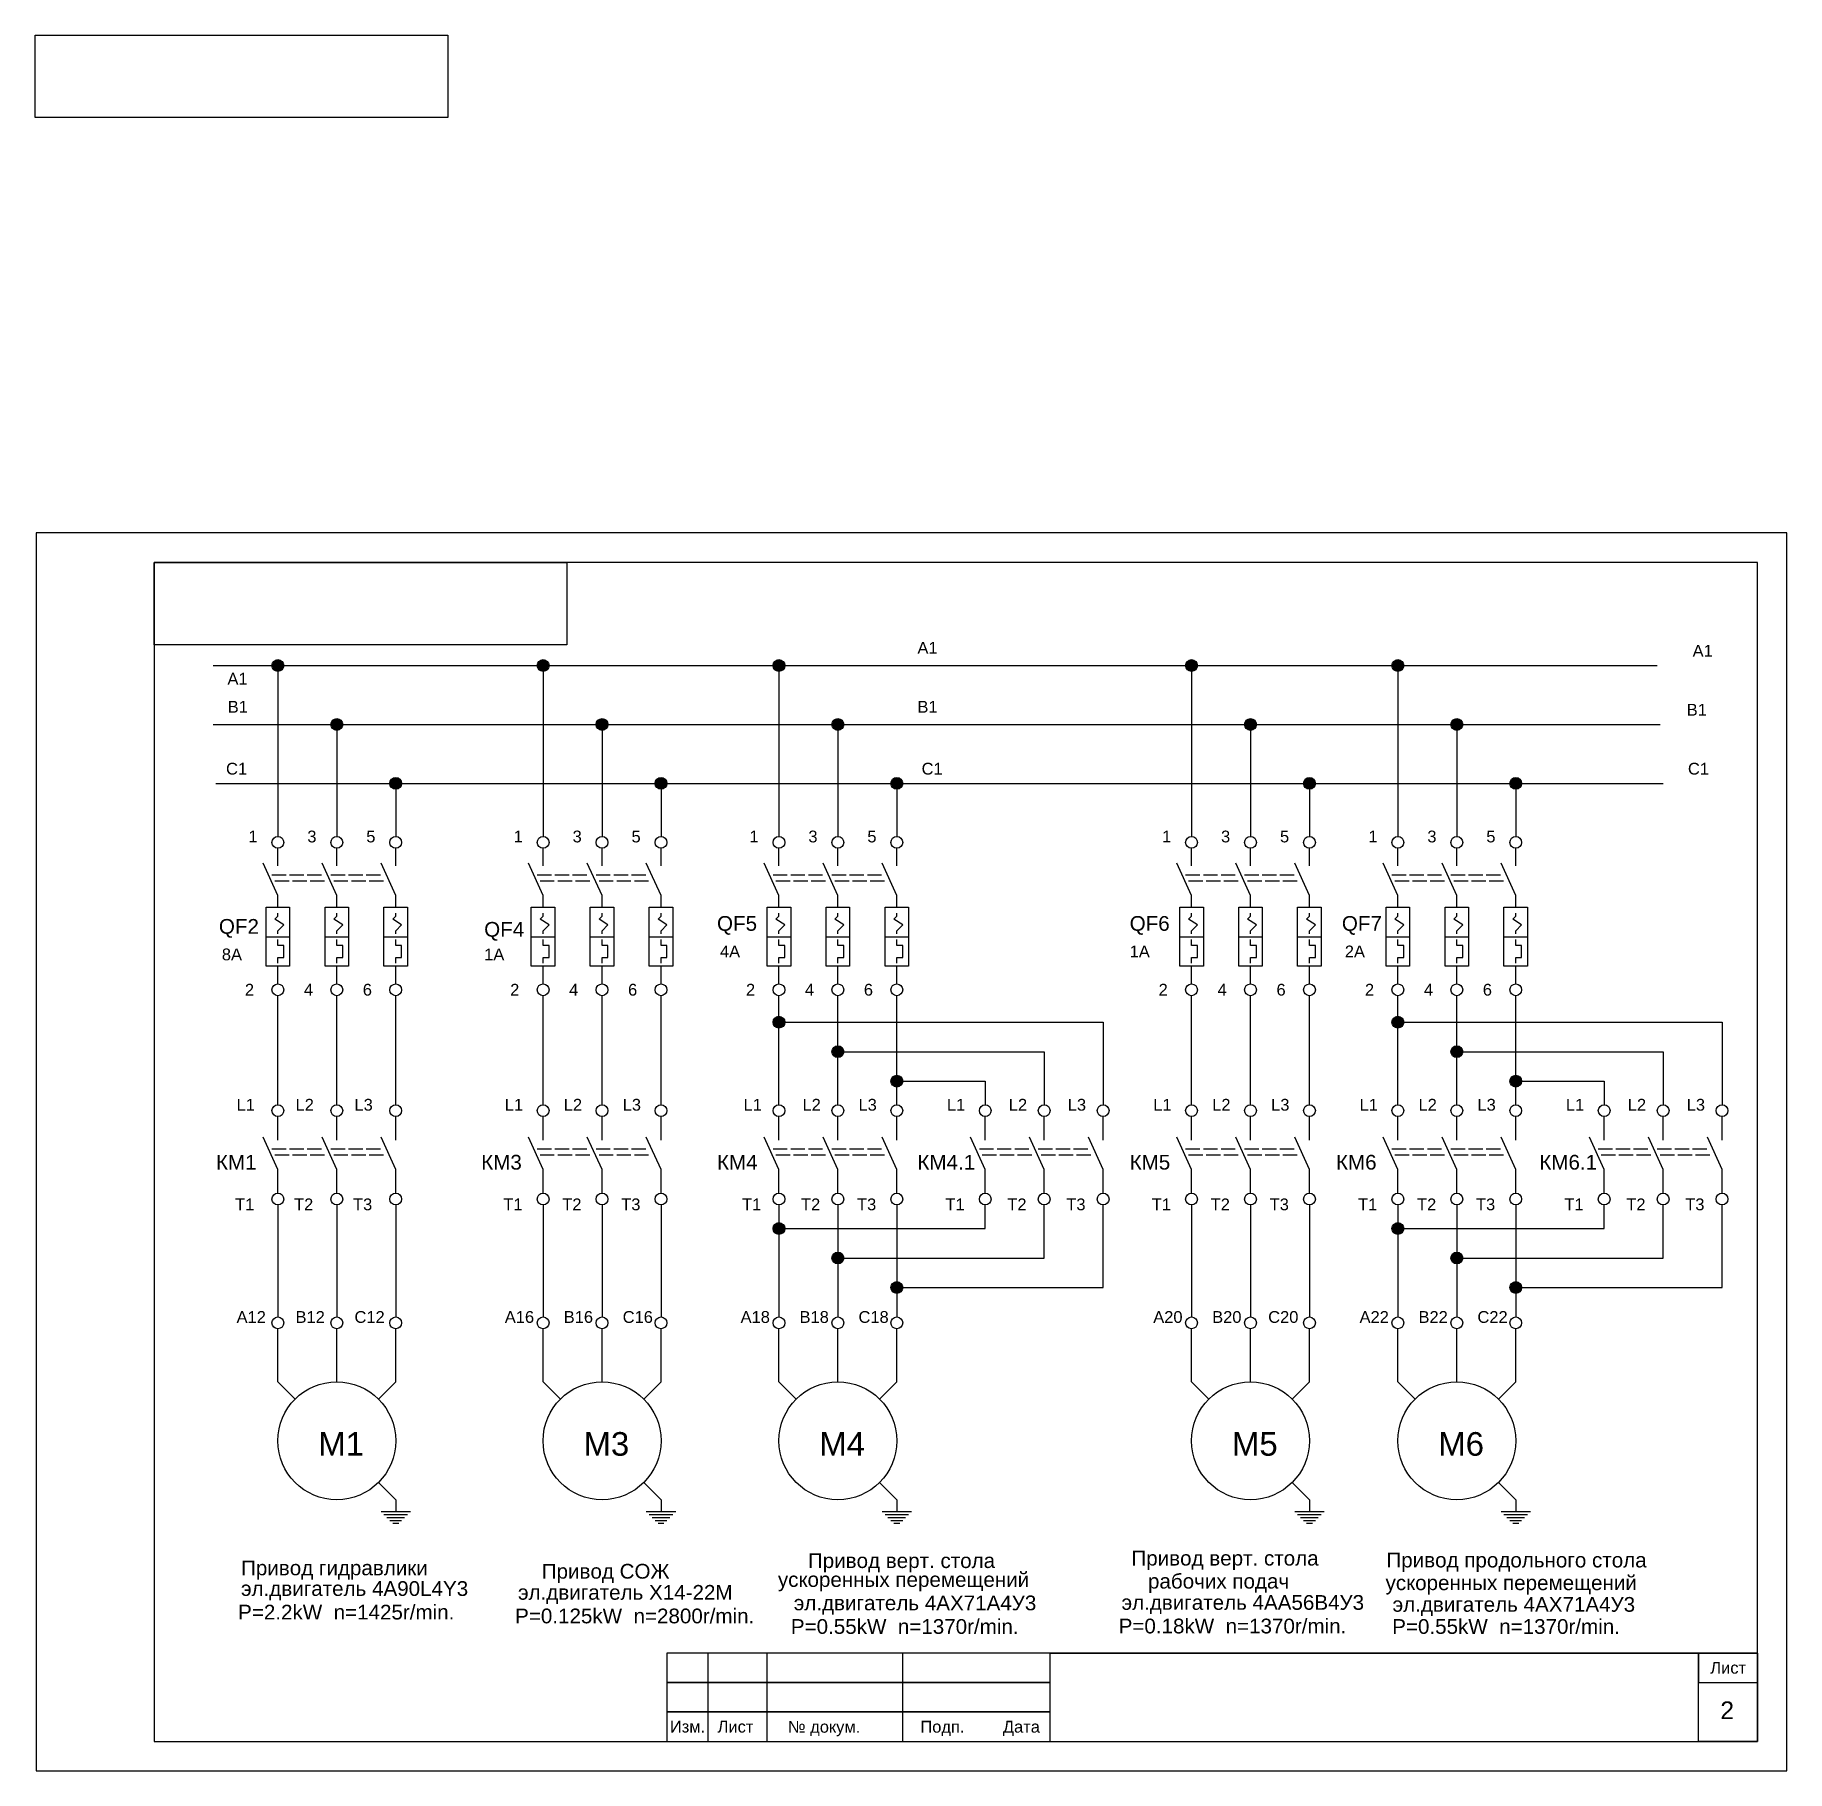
# Model space of a CAD drawing. Header units: millimetres. Extents: x 2144 to 8705, y -937 to 1906.
# Drawn here: x 5944 to 6241.2, y 719.6 to 1014 of the extents above; entities that cross this region are included whole.
import ezdxf

# ---------------------------------------------------------------- set-up
doc = ezdxf.new("R2010")
doc.units = ezdxf.units.MM
doc.linetypes.add('ACAD_ISO02W100', pattern=[15, 12, -3])
for name, color, linetype, lineweight in [('Маркировка', 7, 'Continuous', 25), ('Оформление', 7, 'Continuous', 30), ('Элементы', 7, 'Continuous', 30)]:
    doc.layers.add(name, color=color, linetype=linetype, lineweight=lineweight)
doc.styles.get("Standard").update_dxf_attribs({"font": 'arial.ttf'})

msp = doc.modelspace()

# ---------------------------------------------------------------- texts
at = {"layer": 'Маркировка'}
for s, height, p in [('А1', 2, (6093.69, 909.06)), ('А1', 2, (6225.19, 908.56)), ('А1', 2, (5976.64, 903.82)), ('В1', 2, (5976.69, 899.06)), ('В1', 2, (6093.69, 899.06)), ('В1', 2, (6224.19, 898.56)), ('С1', 2, (5976.4, 888.56)), ('С1', 2, (6094.4, 888.56)), ('С1', 2, (6224.4, 888.56)), ('1', 2, (5980.19, 877.06)), ('3', 2, (5990.19, 877.06)), ('5', 2, (6000.19, 877.06)), ('1', 2, (6025.19, 877.06)), ('3', 2, (6035.19, 877.06)), ('5', 2, (6045.19, 877.06)), ('1', 2, (6065.19, 877.06)), ('3', 2, (6075.19, 877.06)), ('5', 2, (6085.19, 877.06)), ('1', 2, (6135.19, 877.06)), ('3', 2, (6145.19, 877.06)), ('5', 2, (6155.19, 877.06)), ('1', 2, (6170.19, 877.06)), ('3', 2, (6180.19, 877.06)), ('5', 2, (6190.19, 877.06)), ('QF2', 2.5, (5975.19, 861.56)), ('QF4', 2.5, (6020.19, 861.06)), ('QF5', 2.5, (6059.69, 862.06)), ('QF6', 2.5, (6129.69, 862.06)), ('QF7', 2.5, (6165.69, 862.06)), ('8A', 2, (5975.69, 857.06)), ('1A', 2, (6020.19, 857.06)), ('4A', 2, (6060.19, 857.56)), ('1A', 2, (6129.69, 857.56)), ('2A', 2, (6166.19, 857.56)), ('2', 2, (5979.6, 851.07)), ('4', 2, (5989.6, 851.07)), ('6', 2, (5999.6, 851.07)), ('2', 2, (6024.6, 851.07)), ('4', 2, (6034.6, 851.07)), ('6', 2, (6044.6, 851.07)), ('2', 2, (6064.6, 851.07)), ('4', 2, (6074.6, 851.07)), ('6', 2, (6084.6, 851.07)), ('2', 2, (6134.6, 851.07)), ('4', 2, (6144.6, 851.07)), ('6', 2, (6154.6, 851.07)), ('2', 2, (6169.6, 851.07)), ('4', 2, (6179.6, 851.07)), ('6', 2, (6189.6, 851.07)), ('L1', 2, (5978.19, 831.56)), ('L2', 2, (5988.19, 831.56)), ('L3', 2, (5998.19, 831.56)), ('L1', 2, (6023.69, 831.56)), ('L2', 2, (6033.69, 831.56)), ('L3', 2, (6043.69, 831.56)), ('L1', 2, (6064.19, 831.56)), ('L2', 2, (6074.19, 831.56)), ('L3', 2, (6083.69, 831.56)), ('L1', 2, (6098.69, 831.56)), ('L2', 2, (6109.19, 831.56)), ('L3', 2, (6119.19, 831.56)), ('L1', 2, (6133.69, 831.56)), ('L2', 2, (6143.69, 831.56)), ('L3', 2, (6153.69, 831.56)), ('L1', 2, (6168.69, 831.56)), ('L2', 2, (6178.69, 831.56)), ('L3', 2, (6188.69, 831.56)), ('L1', 2, (6203.69, 831.56)), ('L2', 2, (6214.19, 831.56)), ('L3', 2, (6224.19, 831.56)), ('КМ1', 2.5, (5974.69, 821.56)), ('КМ3', 2.5, (6019.69, 821.56)), ('КМ4', 2.5, (6059.69, 821.56)), ('КМ4.1', 2.5, (6093.69, 821.56)), ('КМ5', 2.5, (6129.69, 821.56)), ('КМ6', 2.5, (6164.69, 821.56)), ('КМ6.1', 2.5, (6199.19, 821.56)), ('T1', 2, (5977.94, 814.66)), ('T2', 2, (5987.94, 814.66)), ('T3', 2, (5997.94, 814.66)), ('T1', 2, (6023.44, 814.66)), ('T2', 2, (6033.44, 814.66)), ('T3', 2, (6043.44, 814.66)), ('T1', 2, (6063.94, 814.66)), ('T2', 2, (6073.94, 814.66)), ('T3', 2, (6083.44, 814.66)), ('T1', 2, (6098.44, 814.66)), ('T2', 2, (6108.94, 814.66)), ('T3', 2, (6118.94, 814.66)), ('T1', 2, (6133.44, 814.66)), ('T2', 2, (6143.44, 814.66)), ('T3', 2, (6153.44, 814.66)), ('T1', 2, (6168.44, 814.66)), ('T2', 2, (6178.44, 814.66)), ('T3', 2, (6188.44, 814.66)), ('T1', 2, (6203.44, 814.66)), ('T2', 2, (6213.94, 814.66)), ('T3', 2, (6223.94, 814.66)), ('А12', 2, (5978.19, 795.56)), ('В12', 2, (5988.19, 795.56)), ('С12', 2, (5998.19, 795.56)), ('А16', 2, (6023.69, 795.56)), ('В16', 2, (6033.69, 795.56)), ('С16', 2, (6043.69, 795.56)), ('А18', 2, (6063.69, 795.56)), ('В18', 2, (6073.69, 795.56)), ('С18', 2, (6083.69, 795.56)), ('А20', 2, (6133.69, 795.56)), ('В20', 2, (6143.69, 795.56)), ('С20', 2, (6153.19, 795.56)), ('А22', 2, (6168.69, 795.56)), ('В22', 2, (6178.69, 795.56)), ('С22', 2, (6188.69, 795.56)), ('M1', 4, (5992.04, 773.03)), ('М3', 4, (6037.04, 773.03)), ('M4', 4, (6077.04, 773.03)), ('M5', 4, (6147.04, 773.03)), ('M6', 4, (6182.04, 773.03)), ('Привод гидравлики', 2.5, (5978.95, 752.75)), ('Привод верт. стола', 2.5, (6075.11, 753.98)), ('Привод верт. стола', 2.5, (6129.99, 754.4)), ('Привод продольного стола', 2.5, (6173.25, 754.08)), ('Привод СОЖ', 2.5, (6029.96, 752.18)), ('ускоренных перемещений', 2.5, (6070.02, 750.78)), ('рабочих подач', 2.5, (6132.8, 750.5)), ('ускоренных перемещений', 2.5, (6173.1, 750.23)), ('эл.двигатель 4A90L4Y3', 2.5, (5978.95, 749.25)), ('эл.двигатель Х14-22М', 2.5, (6025.94, 748.6)), ('эл.двигатель 4АХ71А4У3', 2.5, (6072.72, 746.81)), ('эл.двигатель 4АА56В4У3', 2.5, (6128.32, 746.89)), ('эл.двигатель 4АХ71А4У3', 2.5, (6174.3, 746.56)), ('P=2.2kW  n=1425r/min.', 2.5, (5978.45, 745.25)), ('P=0.125kW  n=2800r/min.', 2.5, (6025.44, 744.6)), ('P=0.55kW  n=1370r/min.', 2.5, (6072.22, 742.81)), ('P=0.18kW  n=1370r/min.', 2.5, (6127.82, 742.89)), ('P=0.55kW  n=1370r/min.', 2.5, (6174.23, 742.81))]:
    msp.add_text(s, height=height, dxfattribs=at).set_placement(p)
at = {"layer": 'Оформление'}
for s, height, p in [('Лист', 2, (6228.19, 736.06)), ('2', 3, (6229.89, 728.35)), ('Изм.', 2, (6051.7, 726.08)), ('Лист', 2, (6059.79, 726.07)), ('№ докум.', 2, (6071.72, 726.05)), ('Подп.', 2, (6094.19, 726.06)), ('Дата', 2, (6108.19, 726.06))]:
    msp.add_text(s, height=height, dxfattribs=at).set_placement(p)

# ---------------------------------------------------------------- hatches: boundary and pattern name
at = {"layer": 'Элементы'}
h = msp.add_hatch(color=256, dxfattribs=at)
h.dxf.hatch_style = 1
h.paths.add_polyline_path([(5986.19, 907.06, 1), (5984.19, 907.06, 1)])
h = msp.add_hatch(color=256, dxfattribs=at)
h.dxf.hatch_style = 1
h.paths.add_polyline_path([(6031.19, 907.06, 1), (6029.19, 907.06, 1)])
h = msp.add_hatch(color=256, dxfattribs=at)
h.dxf.hatch_style = 1
h.paths.add_polyline_path([(6071.19, 907.06, 1), (6069.19, 907.06, 1)])
h = msp.add_hatch(color=256, dxfattribs=at)
h.dxf.hatch_style = 1
h.paths.add_polyline_path([(6141.19, 907.06, 1), (6139.19, 907.06, 1)])
h = msp.add_hatch(color=256, dxfattribs=at)
h.dxf.hatch_style = 1
h.paths.add_polyline_path([(6176.19, 907.06, 1), (6174.19, 907.06, 1)])
h = msp.add_hatch(color=256, dxfattribs=at)
h.dxf.hatch_style = 1
h.paths.add_polyline_path([(5996.19, 897.06, 1), (5994.19, 897.06, 1)])
h = msp.add_hatch(color=256, dxfattribs=at)
h.dxf.hatch_style = 1
h.paths.add_polyline_path([(6041.19, 897.06, 1), (6039.19, 897.06, 1)])
h = msp.add_hatch(color=256, dxfattribs=at)
h.dxf.hatch_style = 1
h.paths.add_polyline_path([(6081.19, 897.06, 1), (6079.19, 897.06, 1)])
h = msp.add_hatch(color=256, dxfattribs=at)
h.dxf.hatch_style = 1
h.paths.add_polyline_path([(6151.19, 897.06, 1), (6149.19, 897.06, 1)])
h = msp.add_hatch(color=256, dxfattribs=at)
h.dxf.hatch_style = 1
h.paths.add_polyline_path([(6186.19, 897.06, 1), (6184.19, 897.06, 1)])
h = msp.add_hatch(color=256, dxfattribs=at)
h.dxf.hatch_style = 1
h.paths.add_polyline_path([(6006.19, 887.06, 1), (6004.19, 887.06, 1)])
h = msp.add_hatch(color=256, dxfattribs=at)
h.dxf.hatch_style = 1
h.paths.add_polyline_path([(6051.19, 887.06, 1), (6049.19, 887.06, 1)])
h = msp.add_hatch(color=256, dxfattribs=at)
h.dxf.hatch_style = 1
h.paths.add_polyline_path([(6091.19, 887.06, 1), (6089.19, 887.06, 1)])
h = msp.add_hatch(color=256, dxfattribs=at)
h.dxf.hatch_style = 1
h.paths.add_polyline_path([(6161.19, 887.06, 1), (6159.19, 887.06, 1)])
h = msp.add_hatch(color=256, dxfattribs=at)
h.dxf.hatch_style = 1
h.paths.add_polyline_path([(6196.19, 887.06, 1), (6194.19, 887.06, 1)])
h = msp.add_hatch(color=256, dxfattribs=at)
h.dxf.hatch_style = 1
h.paths.add_polyline_path([(6071.19, 846.56, 1), (6069.19, 846.56, 1)])
h = msp.add_hatch(color=256, dxfattribs=at)
h.dxf.hatch_style = 1
h.paths.add_polyline_path([(6176.19, 846.56, 1), (6174.19, 846.56, 1)])
h = msp.add_hatch(color=256, dxfattribs=at)
h.dxf.hatch_style = 1
h.paths.add_polyline_path([(6081.19, 841.56, 1), (6079.19, 841.56, 1)])
h = msp.add_hatch(color=256, dxfattribs=at)
h.dxf.hatch_style = 1
h.paths.add_polyline_path([(6186.19, 841.56, 1), (6184.19, 841.56, 1)])
h = msp.add_hatch(color=256, dxfattribs=at)
h.dxf.hatch_style = 1
h.paths.add_polyline_path([(6091.19, 836.56, 1), (6089.19, 836.56, 1)])
h = msp.add_hatch(color=256, dxfattribs=at)
h.dxf.hatch_style = 1
h.paths.add_polyline_path([(6196.19, 836.56, 1), (6194.19, 836.56, 1)])
h = msp.add_hatch(color=256, dxfattribs=at)
h.dxf.hatch_style = 1
h.paths.add_polyline_path([(6071.19, 811.56, 1), (6069.19, 811.56, 1)])
h = msp.add_hatch(color=256, dxfattribs=at)
h.dxf.hatch_style = 1
h.paths.add_polyline_path([(6176.19, 811.56, 1), (6174.19, 811.56, 1)])
h = msp.add_hatch(color=256, dxfattribs=at)
h.dxf.hatch_style = 1
h.paths.add_polyline_path([(6081.19, 806.56, 1), (6079.19, 806.56, 1)])
h = msp.add_hatch(color=256, dxfattribs=at)
h.dxf.hatch_style = 1
h.paths.add_polyline_path([(6186.19, 806.56, 1), (6184.19, 806.56, 1)])
h = msp.add_hatch(color=256, dxfattribs=at)
h.dxf.hatch_style = 1
h.paths.add_polyline_path([(6091.19, 801.56, 1), (6089.19, 801.56, 1)])
h = msp.add_hatch(color=256, dxfattribs=at)
h.dxf.hatch_style = 1
h.paths.add_polyline_path([(6196.19, 801.56, 1), (6194.19, 801.56, 1)])

# ---------------------------------------------------------------- linework, layer by layer
at = {"layer": 'Оформление'}
for p, q in [((6236.19, 924.56), (5964.19, 924.56)), ((5964.19, 924.56), (5964.19, 724.56)), ((6236.19, 724.56), (6236.19, 924.56)), ((5964.19, 724.56), (6236.19, 724.56)), ((6051.19, 724.56), (6236.19, 724.56)), ((6051.19, 724.56), (6236.19, 724.56)), ((6051.19, 724.56), (6236.19, 724.56))]:
    msp.add_line(p, q, dxfattribs=at)
at = {"layer": 'Оформление', "lineweight": 35}
msp.add_line((6116.19, 739.56), (6236.19, 739.56), dxfattribs=at)
at = {"layer": 'Оформление'}
for points in [[(6241.19, 929.56), (5944.19, 929.56), (5944.19, 719.56), (6241.19, 719.56)], [(6051.19, 724.56), (6068.19, 724.56), (6068.17, 739.56), (6051.17, 739.56)], [(6051.19, 734.56), (6116.19, 734.56), (6116.19, 739.56), (6051.19, 739.56)], [(6051.19, 724.56), (6058.19, 724.56), (6058.19, 739.56), (6051.19, 739.56)], [(6051.19, 724.56), (6091.19, 724.56), (6091.19, 739.56), (6051.19, 739.56)], [(6236.19, 724.56), (6226.19, 724.56), (6226.19, 739.56), (6236.19, 739.56)], [(6236.19, 739.56), (6226.19, 739.56), (6226.19, 734.56), (6236.19, 734.56)], [(6051.19, 729.56), (6116.19, 729.56), (6116.19, 734.56), (6051.19, 734.56)], [(6051.19, 724.56), (6116.19, 724.56), (6116.19, 729.56), (6051.19, 729.56)]]:
    msp.add_lwpolyline(points, close=True, dxfattribs=at)
at = {"layer": 'Элементы'}
for p, q in [((5974.19, 907.06), (6219.19, 907.06)), ((5985.19, 907.06), (5985.19, 878.06)), ((6030.19, 907.06), (6030.19, 878.06)), ((6070.19, 907.06), (6070.19, 878.06)), ((6140.19, 907.06), (6140.19, 878.06)), ((6175.19, 907.06), (6175.19, 878.06)), ((5974.19, 897.06), (6219.69, 897.06)), ((5995.19, 897.06), (5995.19, 878.06)), ((6040.19, 897.06), (6040.19, 878.06)), ((6080.19, 897.06), (6080.19, 878.06)), ((6150.19, 897.06), (6150.19, 878.06)), ((6185.19, 897.06), (6185.19, 878.06)), ((5974.69, 887.06), (6220.19, 887.06)), ((6005.19, 887.06), (6005.19, 878.06)), ((6050.19, 887.06), (6050.19, 878.06)), ((6090.19, 887.06), (6090.19, 878.06)), ((6160.19, 887.06), (6160.19, 878.06)), ((6195.19, 887.06), (6195.19, 878.06)), ((5985.19, 873.06), (5985.19, 876.06)), ((5995.19, 873.06), (5995.19, 876.06)), ((6005.19, 873.06), (6005.19, 876.06)), ((6030.19, 873.06), (6030.19, 876.06)), ((6040.19, 873.06), (6040.19, 876.06)), ((6050.19, 873.06), (6050.19, 876.06)), ((6070.19, 873.06), (6070.19, 876.06)), ((6080.19, 873.06), (6080.19, 876.06)), ((6090.19, 873.06), (6090.19, 876.06)), ((6140.19, 873.06), (6140.19, 876.06)), ((6150.19, 873.06), (6150.19, 876.06)), ((6160.19, 873.06), (6160.19, 876.06)), ((6175.19, 873.06), (6175.19, 876.06)), ((6185.19, 873.06), (6185.19, 876.06)), ((6195.19, 873.06), (6195.19, 876.06)), ((5985.19, 868.06), (5982.69, 873.56)), ((5995.19, 868.06), (5992.69, 873.56)), ((6005.19, 868.06), (6002.69, 873.56)), ((6030.19, 868.06), (6027.69, 873.56)), ((6040.19, 868.06), (6037.69, 873.56)), ((6050.19, 868.06), (6047.69, 873.56)), ((6070.19, 868.06), (6067.69, 873.56)), ((6080.19, 868.06), (6077.69, 873.56)), ((6090.19, 868.06), (6087.69, 873.56)), ((6140.19, 868.06), (6137.69, 873.56)), ((6150.19, 868.06), (6147.69, 873.56)), ((6160.19, 868.06), (6157.69, 873.56)), ((6175.19, 868.06), (6172.69, 873.56)), ((6185.19, 868.06), (6182.69, 873.56)), ((6195.19, 868.06), (6192.69, 873.56)), ((5985.19, 866.06), (5985.19, 868.06)), ((5995.19, 866.06), (5995.19, 868.06)), ((6005.19, 866.06), (6005.19, 868.06)), ((6030.19, 866.06), (6030.19, 868.06)), ((6040.19, 866.06), (6040.19, 868.06)), ((6050.19, 866.06), (6050.19, 868.06)), ((6070.19, 866.06), (6070.19, 868.06)), ((6080.19, 866.06), (6080.19, 868.06)), ((6090.19, 866.06), (6090.19, 868.06)), ((6140.19, 866.06), (6140.19, 868.06)), ((6150.19, 866.06), (6150.19, 868.06)), ((6160.19, 866.06), (6160.19, 868.06)), ((6175.19, 866.06), (6175.19, 868.06)), ((6185.19, 866.06), (6185.19, 868.06)), ((6195.19, 866.06), (6195.19, 868.06)), ((5985.19, 864.56), (5985.19, 865.06)), ((5995.19, 864.56), (5995.19, 865.06)), ((6005.19, 864.56), (6005.19, 865.06)), ((6030.19, 864.56), (6030.19, 865.06)), ((6040.19, 864.56), (6040.19, 865.06)), ((6050.19, 864.56), (6050.19, 865.06)), ((6070.19, 864.56), (6070.19, 865.06)), ((6080.19, 864.56), (6080.19, 865.06)), ((6090.19, 864.56), (6090.19, 865.06)), ((6140.19, 864.56), (6140.19, 865.06)), ((6150.19, 864.56), (6150.19, 865.06)), ((6160.19, 864.56), (6160.19, 865.06)), ((6175.19, 864.56), (6175.19, 865.06)), ((6185.19, 864.56), (6185.19, 865.06)), ((6195.19, 864.56), (6195.19, 865.06)), ((5984.69, 864.06), (5985.19, 864.56)), ((5986.19, 863.06), (5984.69, 864.06)), ((5985.19, 862.06), (5986.19, 863.06)), ((5985.19, 861.56), (5985.19, 862.06)), ((5994.69, 864.06), (5995.19, 864.56)), ((5996.19, 863.06), (5994.69, 864.06)), ((5995.19, 862.06), (5996.19, 863.06)), ((5995.19, 861.56), (5995.19, 862.06)), ((6004.69, 864.06), (6005.19, 864.56)), ((6006.19, 863.06), (6004.69, 864.06)), ((6005.19, 862.06), (6006.19, 863.06)), ((6005.19, 861.56), (6005.19, 862.06)), ((6029.69, 864.06), (6030.19, 864.56)), ((6031.19, 863.06), (6029.69, 864.06)), ((6030.19, 862.06), (6031.19, 863.06)), ((6030.19, 861.56), (6030.19, 862.06)), ((6039.69, 864.06), (6040.19, 864.56)), ((6041.19, 863.06), (6039.69, 864.06)), ((6040.19, 862.06), (6041.19, 863.06)), ((6040.19, 861.56), (6040.19, 862.06)), ((6049.69, 864.06), (6050.19, 864.56)), ((6051.19, 863.06), (6049.69, 864.06)), ((6050.19, 862.06), (6051.19, 863.06)), ((6050.19, 861.56), (6050.19, 862.06)), ((6069.69, 864.06), (6070.19, 864.56)), ((6071.19, 863.06), (6069.69, 864.06)), ((6070.19, 862.06), (6071.19, 863.06)), ((6070.19, 861.56), (6070.19, 862.06)), ((6079.69, 864.06), (6080.19, 864.56)), ((6081.19, 863.06), (6079.69, 864.06)), ((6080.19, 862.06), (6081.19, 863.06)), ((6080.19, 861.56), (6080.19, 862.06)), ((6089.69, 864.06), (6090.19, 864.56)), ((6091.19, 863.06), (6089.69, 864.06)), ((6090.19, 862.06), (6091.19, 863.06)), ((6090.19, 861.56), (6090.19, 862.06)), ((6139.69, 864.06), (6140.19, 864.56)), ((6141.19, 863.06), (6139.69, 864.06)), ((6140.19, 862.06), (6141.19, 863.06)), ((6140.19, 861.56), (6140.19, 862.06)), ((6149.69, 864.06), (6150.19, 864.56)), ((6151.19, 863.06), (6149.69, 864.06)), ((6150.19, 862.06), (6151.19, 863.06)), ((6150.19, 861.56), (6150.19, 862.06)), ((6159.69, 864.06), (6160.19, 864.56)), ((6161.19, 863.06), (6159.69, 864.06)), ((6160.19, 862.06), (6161.19, 863.06)), ((6160.19, 861.56), (6160.19, 862.06)), ((6174.69, 864.06), (6175.19, 864.56)), ((6176.19, 863.06), (6174.69, 864.06)), ((6175.19, 862.06), (6176.19, 863.06)), ((6175.19, 861.56), (6175.19, 862.06)), ((6184.69, 864.06), (6185.19, 864.56)), ((6186.19, 863.06), (6184.69, 864.06)), ((6185.19, 862.06), (6186.19, 863.06)), ((6185.19, 861.56), (6185.19, 862.06)), ((6194.69, 864.06), (6195.19, 864.56)), ((6196.19, 863.06), (6194.69, 864.06)), ((6195.19, 862.06), (6196.19, 863.06)), ((6195.19, 861.56), (6195.19, 862.06)), ((5983.19, 861.06), (5987.19, 861.06)), ((5985.19, 859.56), (5985.19, 860.56)), ((5986.19, 859.56), (5985.19, 859.56)), ((5986.19, 857.56), (5986.19, 859.56)), ((5993.19, 861.06), (5997.19, 861.06)), ((5995.19, 859.56), (5995.19, 860.56)), ((5996.19, 859.56), (5995.19, 859.56)), ((5996.19, 857.56), (5996.19, 859.56)), ((6003.19, 861.06), (6007.19, 861.06)), ((6005.19, 859.56), (6005.19, 860.56)), ((6006.19, 859.56), (6005.19, 859.56)), ((6006.19, 857.56), (6006.19, 859.56)), ((6028.19, 861.06), (6032.19, 861.06)), ((6030.19, 859.56), (6030.19, 860.56)), ((6031.19, 859.56), (6030.19, 859.56)), ((6031.19, 857.56), (6031.19, 859.56)), ((6038.19, 861.06), (6042.19, 861.06)), ((6040.19, 859.56), (6040.19, 860.56)), ((6041.19, 859.56), (6040.19, 859.56)), ((6041.19, 857.56), (6041.19, 859.56)), ((6048.19, 861.06), (6052.19, 861.06)), ((6050.19, 859.56), (6050.19, 860.56)), ((6051.19, 859.56), (6050.19, 859.56)), ((6051.19, 857.56), (6051.19, 859.56)), ((6068.19, 861.06), (6072.19, 861.06)), ((6070.19, 859.56), (6070.19, 860.56)), ((6071.19, 859.56), (6070.19, 859.56)), ((6071.19, 857.56), (6071.19, 859.56)), ((6078.19, 861.06), (6082.19, 861.06)), ((6080.19, 859.56), (6080.19, 860.56)), ((6081.19, 859.56), (6080.19, 859.56)), ((6081.19, 857.56), (6081.19, 859.56)), ((6088.19, 861.06), (6092.19, 861.06)), ((6090.19, 859.56), (6090.19, 860.56)), ((6091.19, 859.56), (6090.19, 859.56)), ((6091.19, 857.56), (6091.19, 859.56)), ((6138.19, 861.06), (6142.19, 861.06)), ((6140.19, 859.56), (6140.19, 860.56)), ((6141.19, 859.56), (6140.19, 859.56)), ((6141.19, 857.56), (6141.19, 859.56)), ((6148.19, 861.06), (6152.19, 861.06)), ((6150.19, 859.56), (6150.19, 860.56)), ((6151.19, 859.56), (6150.19, 859.56)), ((6151.19, 857.56), (6151.19, 859.56)), ((6158.19, 861.06), (6162.19, 861.06)), ((6160.19, 859.56), (6160.19, 860.56)), ((6161.19, 859.56), (6160.19, 859.56)), ((6161.19, 857.56), (6161.19, 859.56)), ((6173.19, 861.06), (6177.19, 861.06)), ((6175.19, 859.56), (6175.19, 860.56)), ((6176.19, 859.56), (6175.19, 859.56)), ((6176.19, 857.56), (6176.19, 859.56)), ((6183.19, 861.06), (6187.19, 861.06)), ((6185.19, 859.56), (6185.19, 860.56)), ((6186.19, 859.56), (6185.19, 859.56)), ((6186.19, 857.56), (6186.19, 859.56)), ((6193.19, 861.06), (6197.19, 861.06)), ((6195.19, 859.56), (6195.19, 860.56)), ((6196.19, 859.56), (6195.19, 859.56)), ((6196.19, 857.56), (6196.19, 859.56)), ((5985.19, 856.56), (5985.19, 857.56)), ((5985.19, 857.56), (5986.19, 857.56)), ((5985.19, 853.06), (5985.19, 856.06)), ((5995.19, 856.56), (5995.19, 857.56)), ((5995.19, 857.56), (5996.19, 857.56)), ((5995.19, 853.06), (5995.19, 856.06)), ((6005.19, 856.56), (6005.19, 857.56)), ((6005.19, 857.56), (6006.19, 857.56)), ((6005.19, 853.06), (6005.19, 856.06)), ((6030.19, 856.56), (6030.19, 857.56)), ((6030.19, 857.56), (6031.19, 857.56)), ((6030.19, 853.06), (6030.19, 856.06)), ((6040.19, 856.56), (6040.19, 857.56)), ((6040.19, 857.56), (6041.19, 857.56)), ((6040.19, 853.06), (6040.19, 856.06)), ((6050.19, 856.56), (6050.19, 857.56)), ((6050.19, 857.56), (6051.19, 857.56)), ((6050.19, 853.06), (6050.19, 856.06)), ((6070.19, 856.56), (6070.19, 857.56)), ((6070.19, 857.56), (6071.19, 857.56)), ((6070.19, 853.06), (6070.19, 856.06)), ((6080.19, 856.56), (6080.19, 857.56)), ((6080.19, 857.56), (6081.19, 857.56)), ((6080.19, 853.06), (6080.19, 856.06)), ((6090.19, 856.56), (6090.19, 857.56)), ((6090.19, 857.56), (6091.19, 857.56)), ((6090.19, 853.06), (6090.19, 856.06)), ((6140.19, 856.56), (6140.19, 857.56)), ((6140.19, 857.56), (6141.19, 857.56)), ((6140.19, 853.06), (6140.19, 856.06)), ((6150.19, 856.56), (6150.19, 857.56)), ((6150.19, 857.56), (6151.19, 857.56)), ((6150.19, 853.06), (6150.19, 856.06)), ((6160.19, 856.56), (6160.19, 857.56)), ((6160.19, 857.56), (6161.19, 857.56)), ((6160.19, 853.06), (6160.19, 856.06)), ((6175.19, 856.56), (6175.19, 857.56)), ((6175.19, 857.56), (6176.19, 857.56)), ((6175.19, 853.06), (6175.19, 856.06)), ((6185.19, 856.56), (6185.19, 857.56)), ((6185.19, 857.56), (6186.19, 857.56)), ((6185.19, 853.06), (6185.19, 856.06)), ((6195.19, 856.56), (6195.19, 857.56)), ((6195.19, 857.56), (6196.19, 857.56)), ((6195.19, 853.06), (6195.19, 856.06)), ((5985.19, 832.56), (5985.19, 851.06)), ((5995.19, 832.56), (5995.19, 851.06)), ((6005.19, 832.56), (6005.19, 851.06)), ((6030.19, 832.56), (6030.19, 851.06)), ((6040.19, 832.56), (6040.19, 851.06)), ((6050.19, 832.56), (6050.19, 851.06)), ((6070.19, 832.56), (6070.19, 851.06)), ((6080.19, 832.56), (6080.19, 851.06)), ((6090.19, 832.56), (6090.19, 851.06)), ((6140.19, 832.56), (6140.19, 851.06)), ((6150.19, 832.56), (6150.19, 851.06)), ((6160.19, 832.56), (6160.19, 851.06)), ((6175.19, 832.56), (6175.19, 851.06)), ((6185.19, 832.56), (6185.19, 851.06)), ((6195.19, 832.56), (6195.19, 851.06)), ((6070.19, 846.56), (6125.19, 846.56)), ((6125.19, 846.56), (6125.19, 832.56)), ((6175.19, 846.56), (6230.19, 846.56)), ((6230.19, 846.56), (6230.19, 832.56)), ((6080.19, 841.56), (6115.19, 841.56)), ((6115.19, 841.56), (6115.19, 832.56)), ((6185.19, 841.56), (6220.19, 841.56)), ((6220.19, 841.56), (6220.19, 832.56)), ((6090.19, 836.56), (6105.19, 836.56)), ((6105.19, 836.56), (6105.19, 832.56)), ((6195.19, 836.56), (6210.19, 836.56)), ((6210.19, 836.56), (6210.19, 832.56)), ((5985.19, 826.56), (5985.19, 830.56)), ((5995.19, 826.56), (5995.19, 830.56)), ((6005.19, 826.56), (6005.19, 830.56)), ((6030.19, 826.56), (6030.19, 830.56)), ((6040.19, 826.56), (6040.19, 830.56)), ((6050.19, 826.56), (6050.19, 830.56)), ((6070.19, 826.56), (6070.19, 830.56)), ((6080.19, 826.56), (6080.19, 830.56)), ((6090.19, 826.56), (6090.19, 830.56)), ((6105.19, 826.56), (6105.19, 830.56)), ((6115.19, 826.56), (6115.19, 830.56)), ((6125.19, 826.56), (6125.19, 830.56)), ((6140.19, 826.56), (6140.19, 830.56)), ((6150.19, 826.56), (6150.19, 830.56)), ((6160.19, 826.56), (6160.19, 830.56)), ((6175.19, 826.56), (6175.19, 830.56)), ((6185.19, 826.56), (6185.19, 830.56)), ((6195.19, 826.56), (6195.19, 830.56)), ((6210.19, 826.56), (6210.19, 830.56)), ((6220.19, 826.56), (6220.19, 830.56)), ((6230.19, 826.56), (6230.19, 830.56)), ((5985.19, 821.56), (5982.69, 827.06)), ((5995.19, 821.56), (5992.69, 827.06)), ((6005.19, 821.56), (6002.69, 827.06)), ((6030.19, 821.56), (6027.69, 827.06)), ((6040.19, 821.56), (6037.69, 827.06)), ((6050.19, 821.56), (6047.69, 827.06)), ((6070.19, 821.56), (6067.69, 827.06)), ((6080.19, 821.56), (6077.69, 827.06)), ((6090.19, 821.56), (6087.69, 827.06)), ((6105.19, 821.56), (6102.69, 827.06)), ((6115.19, 821.56), (6112.69, 827.06)), ((6125.19, 821.56), (6122.69, 827.06)), ((6140.19, 821.56), (6137.69, 827.06)), ((6150.19, 821.56), (6147.69, 827.06)), ((6160.19, 821.56), (6157.69, 827.06)), ((6175.19, 821.56), (6172.69, 827.06)), ((6185.19, 821.56), (6182.69, 827.06)), ((6195.19, 821.56), (6192.69, 827.06)), ((6210.19, 821.56), (6207.69, 827.06)), ((6220.19, 821.56), (6217.69, 827.06)), ((6230.19, 821.56), (6227.69, 827.06)), ((5985.19, 817.56), (5985.19, 821.56)), ((5995.19, 817.56), (5995.19, 821.56)), ((6005.19, 817.56), (6005.19, 821.56)), ((6030.19, 817.56), (6030.19, 821.56)), ((6040.19, 817.56), (6040.19, 821.56)), ((6050.19, 817.56), (6050.19, 821.56)), ((6070.19, 817.56), (6070.19, 821.56)), ((6080.19, 817.56), (6080.19, 821.56)), ((6090.19, 817.56), (6090.19, 821.56)), ((6105.19, 817.56), (6105.19, 821.56)), ((6115.19, 817.56), (6115.19, 821.56)), ((6125.19, 817.56), (6125.19, 821.56)), ((6140.19, 817.56), (6140.19, 821.56)), ((6150.19, 817.56), (6150.19, 821.56)), ((6160.19, 817.56), (6160.19, 821.56)), ((6175.19, 817.56), (6175.19, 821.56)), ((6185.19, 817.56), (6185.19, 821.56)), ((6195.19, 817.56), (6195.19, 821.56)), ((6210.19, 817.56), (6210.19, 821.56)), ((6220.19, 817.56), (6220.19, 821.56)), ((6230.19, 817.56), (6230.19, 821.56)), ((5985.19, 815.56), (5985.19, 796.56)), ((5995.19, 815.56), (5995.19, 796.56)), ((6005.19, 815.56), (6005.19, 796.56)), ((6030.19, 815.56), (6030.19, 796.56)), ((6040.19, 815.56), (6040.19, 796.56)), ((6050.19, 815.56), (6050.19, 796.56)), ((6070.19, 815.56), (6070.19, 796.56)), ((6080.19, 815.56), (6080.19, 796.56)), ((6090.19, 815.56), (6090.19, 796.56)), ((6105.19, 811.56), (6105.19, 815.56)), ((6115.19, 806.56), (6115.19, 815.56)), ((6125.19, 801.56), (6125.19, 815.56)), ((6140.19, 815.56), (6140.19, 796.56)), ((6150.19, 815.56), (6150.19, 796.56)), ((6160.19, 815.56), (6160.19, 796.56)), ((6175.19, 815.56), (6175.19, 796.56)), ((6185.19, 815.56), (6185.19, 796.56)), ((6195.19, 815.56), (6195.19, 796.56)), ((6210.19, 811.56), (6210.19, 815.56)), ((6220.19, 806.56), (6220.19, 815.56)), ((6230.19, 801.56), (6230.19, 815.56)), ((6070.19, 811.56), (6105.19, 811.56)), ((6175.19, 811.56), (6210.19, 811.56)), ((6080.19, 806.56), (6115.19, 806.56)), ((6185.19, 806.56), (6220.19, 806.56)), ((6090.19, 801.56), (6125.19, 801.56)), ((6195.19, 801.56), (6230.19, 801.56)), ((5985.19, 785.56), (5985.19, 794.56)), ((5995.19, 785.56), (5995.19, 794.56)), ((6005.19, 785.56), (6005.19, 794.56)), ((6030.19, 785.56), (6030.19, 794.56)), ((6040.19, 785.56), (6040.19, 794.56)), ((6050.19, 785.56), (6050.19, 794.56)), ((6070.19, 785.56), (6070.19, 794.56)), ((6080.19, 785.56), (6080.19, 794.56)), ((6090.19, 785.56), (6090.19, 794.56)), ((6140.19, 785.56), (6140.19, 794.56)), ((6150.19, 785.56), (6150.19, 794.56)), ((6160.19, 785.56), (6160.19, 794.56)), ((6175.19, 785.56), (6175.19, 794.56)), ((6185.19, 785.56), (6185.19, 794.56)), ((6195.19, 785.56), (6195.19, 794.56)), ((5988.12, 782.63), (5985.19, 785.56)), ((6002.27, 782.63), (6005.19, 785.56)), ((6033.12, 782.63), (6030.19, 785.56)), ((6047.27, 782.63), (6050.19, 785.56)), ((6073.12, 782.63), (6070.19, 785.56)), ((6087.27, 782.63), (6090.19, 785.56)), ((6143.12, 782.63), (6140.19, 785.56)), ((6157.27, 782.63), (6160.19, 785.56)), ((6178.12, 782.63), (6175.19, 785.56)), ((6192.27, 782.63), (6195.19, 785.56)), ((6002.27, 768.49), (6005.19, 765.56)), ((6047.27, 768.49), (6050.19, 765.56)), ((6087.27, 768.49), (6090.19, 765.56)), ((6157.27, 768.49), (6160.19, 765.56)), ((6192.27, 768.49), (6195.19, 765.56)), ((6005.19, 765.56), (6005.19, 763.56)), ((6050.19, 765.56), (6050.19, 763.56)), ((6090.19, 765.56), (6090.19, 763.56)), ((6160.19, 765.56), (6160.19, 763.56)), ((6195.19, 765.56), (6195.19, 763.56)), ((6002.69, 763.56), (6007.69, 763.56)), ((6003.19, 763.06), (6007.19, 763.06)), ((6003.69, 762.56), (6006.69, 762.56)), ((6004.19, 762.06), (6006.19, 762.06)), ((6004.69, 761.56), (6005.69, 761.56)), ((6047.69, 763.56), (6052.69, 763.56)), ((6048.19, 763.06), (6052.19, 763.06)), ((6048.69, 762.56), (6051.69, 762.56)), ((6049.19, 762.06), (6051.19, 762.06)), ((6049.69, 761.56), (6050.69, 761.56)), ((6087.69, 763.56), (6092.69, 763.56)), ((6088.19, 763.06), (6092.19, 763.06)), ((6088.69, 762.56), (6091.69, 762.56)), ((6089.19, 762.06), (6091.19, 762.06)), ((6089.69, 761.56), (6090.69, 761.56)), ((6157.69, 763.56), (6162.69, 763.56)), ((6158.19, 763.06), (6162.19, 763.06)), ((6158.69, 762.56), (6161.69, 762.56)), ((6159.19, 762.06), (6161.19, 762.06)), ((6159.69, 761.56), (6160.69, 761.56)), ((6192.69, 763.56), (6197.69, 763.56)), ((6193.19, 763.06), (6197.19, 763.06)), ((6193.69, 762.56), (6196.69, 762.56)), ((6194.19, 762.06), (6196.19, 762.06)), ((6194.69, 761.56), (6195.69, 761.56))]:
    msp.add_line(p, q, dxfattribs=at)
at = {"layer": 'Элементы', "linetype": 'ACAD_ISO02W100', "lineweight": 25, "ltscale": 0.2}
for p, q in [((5984.19, 871.56), (5992.69, 871.56)), ((5994.19, 871.56), (6002.69, 871.56)), ((6029.19, 871.56), (6037.69, 871.56)), ((6039.19, 871.56), (6047.69, 871.56)), ((6069.19, 871.56), (6077.69, 871.56)), ((6079.19, 871.56), (6087.69, 871.56)), ((6139.19, 871.56), (6147.69, 871.56)), ((6149.19, 871.56), (6157.69, 871.56)), ((6174.19, 871.56), (6182.69, 871.56)), ((6184.19, 871.56), (6192.69, 871.56)), ((5984.69, 870.56), (5993.19, 870.56)), ((5994.69, 870.56), (6003.19, 870.56)), ((6029.69, 870.56), (6038.19, 870.56)), ((6039.69, 870.56), (6048.19, 870.56)), ((6069.69, 870.56), (6078.19, 870.56)), ((6079.69, 870.56), (6088.19, 870.56)), ((6139.69, 870.56), (6148.19, 870.56)), ((6149.69, 870.56), (6158.19, 870.56)), ((6174.69, 870.56), (6183.19, 870.56)), ((6184.69, 870.56), (6193.19, 870.56)), ((5984.19, 825.06), (5992.69, 825.06)), ((5984.69, 824.06), (5993.19, 824.06)), ((5994.19, 825.06), (6002.69, 825.06)), ((5994.69, 824.06), (6003.19, 824.06)), ((6029.19, 825.06), (6037.69, 825.06)), ((6029.69, 824.06), (6038.19, 824.06)), ((6039.19, 825.06), (6047.69, 825.06)), ((6039.69, 824.06), (6048.19, 824.06)), ((6069.19, 825.06), (6077.69, 825.06)), ((6069.69, 824.06), (6078.19, 824.06)), ((6079.19, 825.06), (6087.69, 825.06)), ((6079.69, 824.06), (6088.19, 824.06)), ((6104.19, 825.06), (6112.69, 825.06)), ((6104.69, 824.06), (6113.19, 824.06)), ((6114.19, 825.06), (6122.69, 825.06)), ((6114.69, 824.06), (6123.19, 824.06)), ((6139.19, 825.06), (6147.69, 825.06)), ((6139.69, 824.06), (6148.19, 824.06)), ((6149.19, 825.06), (6157.69, 825.06)), ((6149.69, 824.06), (6158.19, 824.06)), ((6174.19, 825.06), (6182.69, 825.06)), ((6174.69, 824.06), (6183.19, 824.06)), ((6184.19, 825.06), (6192.69, 825.06)), ((6184.69, 824.06), (6193.19, 824.06)), ((6209.19, 825.06), (6217.69, 825.06)), ((6209.69, 824.06), (6218.19, 824.06)), ((6219.19, 825.06), (6227.69, 825.06)), ((6219.69, 824.06), (6228.19, 824.06))]:
    msp.add_line(p, q, dxfattribs=at)
at = {"layer": 'Элементы'}
for points in [[(6014, 1014), (6014, 1000), (5944, 1000), (5944, 1014)], [(6034.19, 924.56), (6034.19, 910.56), (5964.19, 910.56), (5964.19, 924.56)], [(5983.19, 856.06), (5983.19, 866.06), (5987.19, 866.06), (5987.19, 856.06)], [(5993.19, 856.06), (5993.19, 866.06), (5997.19, 866.06), (5997.19, 856.06)], [(6003.19, 856.06), (6003.19, 866.06), (6007.19, 866.06), (6007.19, 856.06)], [(6028.19, 856.06), (6028.19, 866.06), (6032.19, 866.06), (6032.19, 856.06)], [(6038.19, 856.06), (6038.19, 866.06), (6042.19, 866.06), (6042.19, 856.06)], [(6048.19, 856.06), (6048.19, 866.06), (6052.19, 866.06), (6052.19, 856.06)], [(6068.19, 856.06), (6068.19, 866.06), (6072.19, 866.06), (6072.19, 856.06)], [(6078.19, 856.06), (6078.19, 866.06), (6082.19, 866.06), (6082.19, 856.06)], [(6088.19, 856.06), (6088.19, 866.06), (6092.19, 866.06), (6092.19, 856.06)], [(6138.19, 856.06), (6138.19, 866.06), (6142.19, 866.06), (6142.19, 856.06)], [(6148.19, 856.06), (6148.19, 866.06), (6152.19, 866.06), (6152.19, 856.06)], [(6158.19, 856.06), (6158.19, 866.06), (6162.19, 866.06), (6162.19, 856.06)], [(6173.19, 856.06), (6173.19, 866.06), (6177.19, 866.06), (6177.19, 856.06)], [(6183.19, 856.06), (6183.19, 866.06), (6187.19, 866.06), (6187.19, 856.06)], [(6193.19, 856.06), (6193.19, 866.06), (6197.19, 866.06), (6197.19, 856.06)]]:
    msp.add_lwpolyline(points, close=True, dxfattribs=at)
for centre, radius in [((5985.19, 907.06), 1), ((6030.19, 907.06), 1), ((6070.19, 907.06), 1), ((6140.19, 907.06), 1), ((6175.19, 907.06), 1), ((5995.19, 897.06), 1), ((6040.19, 897.06), 1), ((6080.19, 897.06), 1), ((6150.19, 897.06), 1), ((6185.19, 897.06), 1), ((6005.19, 887.06), 1), ((6050.19, 887.06), 1), ((6090.19, 887.06), 1), ((6160.19, 887.06), 1), ((6195.19, 887.06), 1), ((5985.19, 877.06), 1), ((5995.19, 877.06), 1), ((6005.19, 877.06), 1), ((6030.19, 877.06), 1), ((6040.19, 877.06), 1), ((6050.19, 877.06), 1), ((6070.19, 877.06), 1), ((6080.19, 877.06), 1), ((6090.19, 877.06), 1), ((6140.19, 877.06), 1), ((6150.19, 877.06), 1), ((6160.19, 877.06), 1), ((6175.19, 877.06), 1), ((6185.19, 877.06), 1), ((6195.19, 877.06), 1), ((5985.19, 852.06), 1), ((5995.19, 852.06), 1), ((6005.19, 852.06), 1), ((6030.19, 852.06), 1), ((6040.19, 852.06), 1), ((6050.19, 852.06), 1), ((6070.19, 852.06), 1), ((6080.19, 852.06), 1), ((6090.19, 852.06), 1), ((6140.19, 852.06), 1), ((6150.19, 852.06), 1), ((6160.19, 852.06), 1), ((6175.19, 852.06), 1), ((6185.19, 852.06), 1), ((6195.19, 852.06), 1), ((6070.19, 846.56), 1), ((6175.19, 846.56), 1), ((6080.19, 841.56), 1), ((6185.19, 841.56), 1), ((6090.19, 836.56), 1), ((6195.19, 836.56), 1), ((5985.19, 831.56), 1), ((5995.19, 831.56), 1), ((6005.19, 831.56), 1), ((6030.19, 831.56), 1), ((6040.19, 831.56), 1), ((6050.19, 831.56), 1), ((6070.19, 831.56), 1), ((6080.19, 831.56), 1), ((6090.19, 831.56), 1), ((6105.19, 831.56), 1), ((6115.19, 831.56), 1), ((6125.19, 831.56), 1), ((6140.19, 831.56), 1), ((6150.19, 831.56), 1), ((6160.19, 831.56), 1), ((6175.19, 831.56), 1), ((6185.19, 831.56), 1), ((6195.19, 831.56), 1), ((6210.19, 831.56), 1), ((6220.19, 831.56), 1), ((6230.19, 831.56), 1), ((5985.19, 816.56), 1), ((5995.19, 816.56), 1), ((6005.19, 816.56), 1), ((6030.19, 816.56), 1), ((6040.19, 816.56), 1), ((6050.19, 816.56), 1), ((6070.19, 816.56), 1), ((6080.19, 816.56), 1), ((6090.19, 816.56), 1), ((6105.19, 816.56), 1), ((6115.19, 816.56), 1), ((6125.19, 816.56), 1), ((6140.19, 816.56), 1), ((6150.19, 816.56), 1), ((6160.19, 816.56), 1), ((6175.19, 816.56), 1), ((6185.19, 816.56), 1), ((6195.19, 816.56), 1), ((6210.19, 816.56), 1), ((6220.19, 816.56), 1), ((6230.19, 816.56), 1), ((6070.19, 811.56), 1), ((6175.19, 811.56), 1), ((6080.19, 806.56), 1), ((6185.19, 806.56), 1), ((6090.19, 801.56), 1), ((6195.19, 801.56), 1), ((5985.19, 795.56), 1), ((5995.19, 795.56), 1), ((6005.19, 795.56), 1), ((6030.19, 795.56), 1), ((6040.19, 795.56), 1), ((6050.19, 795.56), 1), ((6070.19, 795.56), 1), ((6080.19, 795.56), 1), ((6090.19, 795.56), 1), ((6140.19, 795.56), 1), ((6150.19, 795.56), 1), ((6160.19, 795.56), 1), ((6175.19, 795.56), 1), ((6185.19, 795.56), 1), ((6195.19, 795.56), 1), ((5995.19, 775.56), 10), ((6040.19, 775.56), 10), ((6080.19, 775.56), 10), ((6150.19, 775.56), 10), ((6185.19, 775.56), 10)]:
    msp.add_circle(centre, radius, dxfattribs=at)

msp.set_redraw_order([(e.dxf.handle, doc.entitydb.next_handle()) for e in msp.query("TEXT MTEXT ATTDEF DIMENSION ARC_DIMENSION")])  # texts and dimensions are drawn at this point

doc.saveas('drawing.dxf')
